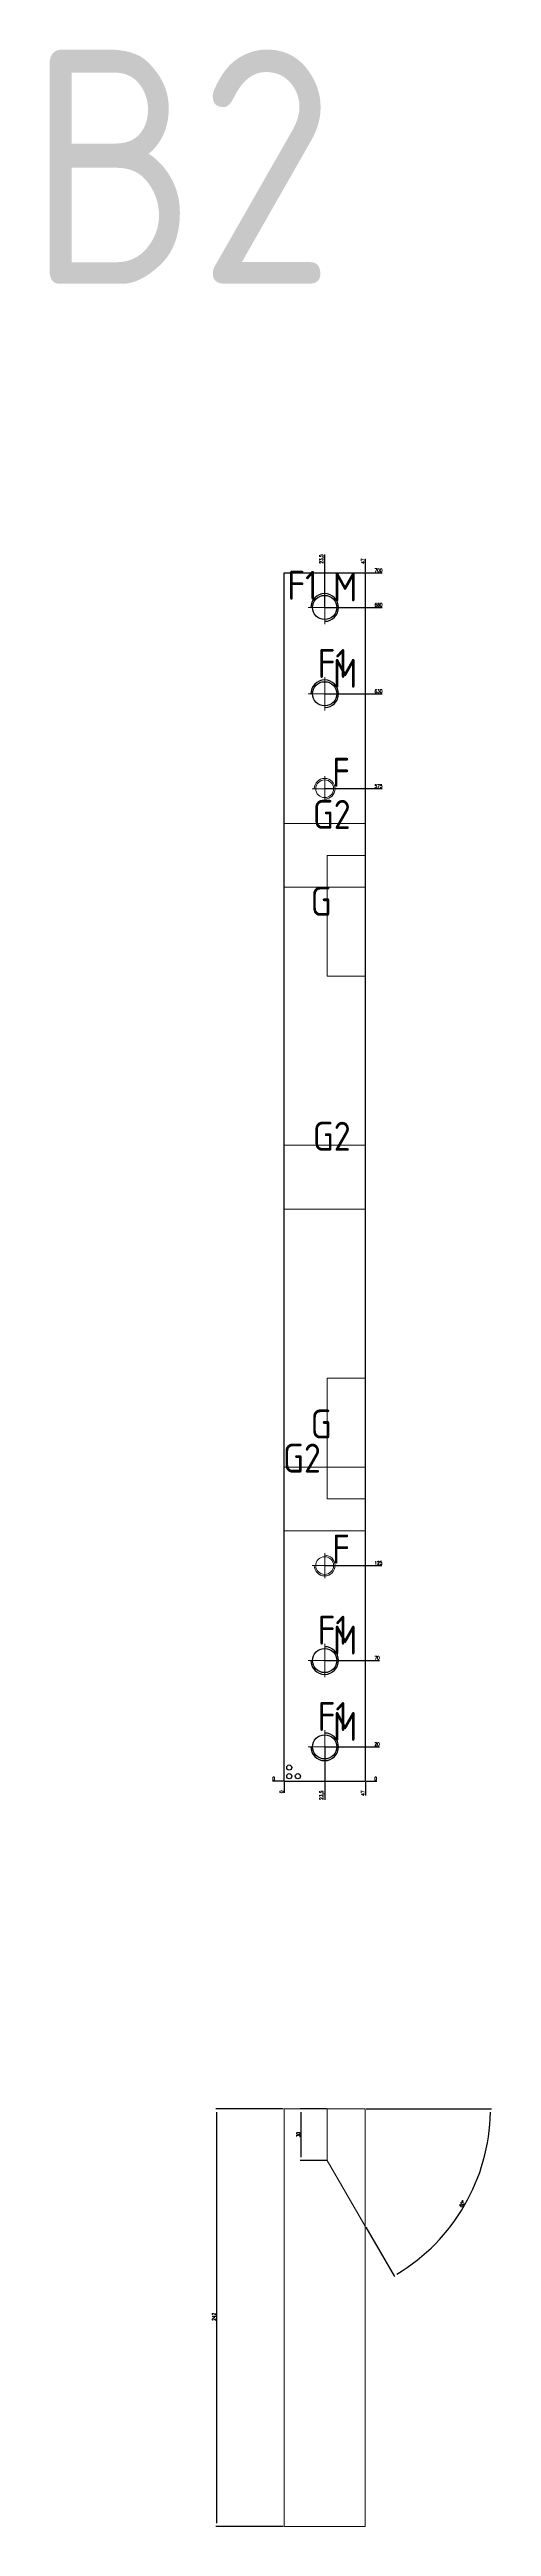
# Model space of a CAD drawing. Header units: millimetres. Extents: x 48729 to 52518, y -13032 to -10902.
# Drawn here: x 48729 to 48985, y -12337 to -10902 of the extents above; entities that cross this region are included whole.
import ezdxf
from ezdxf.enums import TextEntityAlignment as Align

# ---------------------------------------------------------------- set-up
doc = ezdxf.new("R2010")
doc.units = ezdxf.units.MM
for name, pattern in [('ACAD_ISO03W100', [0]), ('CENTER', [0]), ('DASHED', [0]), ('HIDDEN', [0])]:
    doc.linetypes.add(name, pattern=pattern)
for name, color, linetype in [('B2', 255, 'Continuous'), ('B2_O', 40, 'Continuous'), ('DIM', 4, 'Continuous'), ('PRESS', 3, 'Continuous'), ('TEXT', 4, 'Continuous')]:
    doc.layers.add(name, color=color, linetype=linetype)
doc.styles.add('gbenor', font='gbenor.shx', dxfattribs={"bigfont": 'gbcbig.shx'})
doc.styles.get("Standard").update_dxf_attribs({"font": 'txt.shx', "width": 0.85, "bigfont": 'ctxt.shx'})
doc.dimstyles.new('T-2-WX', dxfattribs={"dimtxt": 2, "dimasz": 2, "dimexe": 0.5, "dimexo": 0.5, "dimgap": 0.5, "dimtad": 1, "dimtxsty": 'Standard', "dimblk": 'OPEN30', "dimcen": 0, "dimazin": 3, "dimtfac": 1, "dimtmove": 0, "dimatfit": 3, "dimldrblk": 'OPEN30', "dimlwd": -1, "dimlwe": -1})

# ---------------------------------------------------------------- blocks, each defined once
blk = doc.blocks.new('*D7579')
at = {"layer": 'Defpoints', "color": 0}
for p in [(48865.1, -12094.6), (48826, -12336.6), (48865.1, -12336.6)]:
    blk.add_point(p, dxfattribs=at)
at = {"layer": 'DIM', "color": 0}
for p, q in [((48864.6, -12094.6), (48825.5, -12094.6)), ((48826, -12096.6), (48826, -12334.6)), ((48864.6, -12336.6), (48825.5, -12336.6))]:
    blk.add_line(p, q, dxfattribs=at)
at = {"layer": 'DIM', "color": 0, "insert": (48824.5, -12215.1), "char_height": 2, "attachment_point": 5, "rotation": 90}
blk.add_mtext('242', dxfattribs=at)
blk = doc.blocks.new('_Open30')
blk = doc.blocks.new('*D7588')
at = {"layer": 'Defpoints', "color": 0}
for p in [(48890.1, -12094.6), (48874.8, -12124.6), (48890.1, -12124.6)]:
    blk.add_point(p, dxfattribs=at)
at = {"layer": 'DIM', "color": 0}
for p, q in [((48889.6, -12094.6), (48874.3, -12094.6)), ((48874.8, -12096.6), (48874.8, -12122.6)), ((48889.6, -12124.6), (48874.3, -12124.6))]:
    blk.add_line(p, q, dxfattribs=at)
at = {"layer": 'DIM', "color": 0, "insert": (48873.3, -12109.6), "char_height": 2, "attachment_point": 5, "rotation": 90}
blk.add_mtext('30', dxfattribs=at)
blk = doc.blocks.new('*D7589')
at = {"layer": 'Defpoints', "color": 0}
for p in [(48865.1, -12094.6), (48912.1, -12094.6), (48890.1, -12124.6), (48912.1, -12162.7), (48958.4, -12166.4)]:
    blk.add_point(p, dxfattribs=at)
at = {"layer": 'DIM', "color": 0}
for p, q in [((48912.6, -12094.6), (48985.1, -12094.6)), ((48912.3, -12163.1), (48928.9, -12191.8))]:
    blk.add_line(p, q, dxfattribs=at)
blk.add_arc((48872.7, -12094.6), 111.8, 301.0248, 358.9752, dxfattribs=at)
at = {"layer": 'DIM', "color": 0, "insert": (48968.2, -12149.7), "char_height": 2, "attachment_point": 5, "rotation": 60}
blk.add_mtext('60%%d', dxfattribs=at)
blk = doc.blocks.new('*D7601')
at = {"layer": 'Defpoints', "color": 0}
for p in [(48865.1, -11904.9), (48912.1, -11904.9), (48917.1, -11904.9)]:
    blk.add_point(p, dxfattribs=at)
at = {"layer": 'DIM', "color": 0}
blk.add_line((48912.6, -11904.9), (48918.7, -11904.9), dxfattribs=at)
at = {"layer": 'DIM', "color": 0, "insert": (48918.1, -11903.4), "char_height": 2, "attachment_point": 5}
blk.add_mtext('0', dxfattribs=at)
blk = doc.blocks.new('*D7602')
at = {"layer": 'Defpoints', "color": 0}
for p in [(48888.6, -11884.9), (48917.1, -11884.9), (48865.1, -11904.9)]:
    blk.add_point(p, dxfattribs=at)
at = {"layer": 'DIM', "color": 0}
blk.add_line((48889.1, -11884.9), (48920.3, -11884.9), dxfattribs=at)
at = {"layer": 'DIM', "color": 0, "insert": (48918.9, -11883.4), "char_height": 2, "attachment_point": 5}
blk.add_mtext('20', dxfattribs=at)
blk = doc.blocks.new('*D7603')
at = {"layer": 'Defpoints', "color": 0}
for p in [(48888.6, -11834.9), (48917.1, -11834.9), (48865.1, -11904.9)]:
    blk.add_point(p, dxfattribs=at)
at = {"layer": 'DIM', "color": 0}
blk.add_line((48889.1, -11834.9), (48920.3, -11834.9), dxfattribs=at)
at = {"layer": 'DIM', "color": 0, "insert": (48918.9, -11833.4), "char_height": 2, "attachment_point": 5}
blk.add_mtext('70', dxfattribs=at)
blk = doc.blocks.new('*D7604')
at = {"layer": 'Defpoints', "color": 0}
for p in [(48888.6, -11779.9), (48917.1, -11779.9), (48865.1, -11904.9)]:
    blk.add_point(p, dxfattribs=at)
at = {"layer": 'DIM', "color": 0}
blk.add_line((48889.1, -11779.9), (48921.7, -11779.9), dxfattribs=at)
at = {"layer": 'DIM', "color": 0, "insert": (48919.6, -11778.4), "char_height": 2, "attachment_point": 5}
blk.add_mtext('125', dxfattribs=at)
blk = doc.blocks.new('*D7605')
at = {"layer": 'Defpoints', "color": 0}
for p in [(48888.6, -11329.9), (48917.1, -11329.9), (48865.1, -11904.9)]:
    blk.add_point(p, dxfattribs=at)
at = {"layer": 'DIM', "color": 0}
blk.add_line((48889.1, -11329.9), (48921.9, -11329.9), dxfattribs=at)
at = {"layer": 'DIM', "color": 0, "insert": (48919.7, -11328.4), "char_height": 2, "attachment_point": 5}
blk.add_mtext('575', dxfattribs=at)
blk = doc.blocks.new('*D7606')
at = {"layer": 'Defpoints', "color": 0}
for p in [(48888.6, -11274.9), (48917.1, -11274.9), (48865.1, -11904.9)]:
    blk.add_point(p, dxfattribs=at)
at = {"layer": 'DIM', "color": 0}
blk.add_line((48889.1, -11274.9), (48921.9, -11274.9), dxfattribs=at)
at = {"layer": 'DIM', "color": 0, "insert": (48919.7, -11273.4), "char_height": 2, "attachment_point": 5}
blk.add_mtext('630', dxfattribs=at)
blk = doc.blocks.new('*D7607')
at = {"layer": 'Defpoints', "color": 0}
for p in [(48888.6, -11224.9), (48917.1, -11224.9), (48865.1, -11904.9)]:
    blk.add_point(p, dxfattribs=at)
at = {"layer": 'DIM', "color": 0}
blk.add_line((48889.1, -11224.9), (48921.9, -11224.9), dxfattribs=at)
at = {"layer": 'DIM', "color": 0, "insert": (48919.7, -11223.4), "char_height": 2, "attachment_point": 5}
blk.add_mtext('680', dxfattribs=at)
blk = doc.blocks.new('*D7608')
at = {"layer": 'Defpoints', "color": 0}
for p in [(48912.1, -11204.9), (48917.1, -11204.9), (48865.1, -11904.9)]:
    blk.add_point(p, dxfattribs=at)
at = {"layer": 'DIM', "color": 0}
blk.add_line((48912.6, -11204.9), (48921.9, -11204.9), dxfattribs=at)
at = {"layer": 'DIM', "color": 0, "insert": (48919.7, -11203.4), "char_height": 2, "attachment_point": 5}
blk.add_mtext('700', dxfattribs=at)
blk = doc.blocks.new('*D7609')
at = {"layer": 'Defpoints', "color": 0}
for p in [(48860.1, -11904.9), (48865.1, -11904.9), (48865.1, -11904.9)]:
    blk.add_point(p, dxfattribs=at)
at = {"layer": 'DIM', "color": 0}
blk.add_line((48864.6, -11904.9), (48858.4, -11904.9), dxfattribs=at)
at = {"layer": 'DIM', "color": 0, "insert": (48859, -11903.4), "char_height": 2, "attachment_point": 5}
blk.add_mtext('0', dxfattribs=at)
blk = doc.blocks.new('*D7610')
at = {"layer": 'Defpoints', "color": 0}
for p in [(48865.1, -11904.9), (48912.1, -11904.9), (48912.1, -11909.9)]:
    blk.add_point(p, dxfattribs=at)
at = {"layer": 'DIM', "color": 0}
blk.add_line((48912.1, -11905.4), (48912.1, -11913.2), dxfattribs=at)
at = {"layer": 'DIM', "color": 0, "insert": (48910.6, -11911.8), "char_height": 2, "attachment_point": 5, "rotation": 90}
blk.add_mtext('47', dxfattribs=at)
blk = doc.blocks.new('*D7611')
at = {"layer": 'Defpoints', "color": 0}
for p in [(48888.6, -11884.9), (48865.1, -11904.9), (48888.6, -11909.9)]:
    blk.add_point(p, dxfattribs=at)
at = {"layer": 'DIM', "color": 0}
blk.add_line((48888.6, -11885.4), (48888.6, -11915.6), dxfattribs=at)
at = {"layer": 'DIM', "color": 0, "insert": (48886.9, -11913), "char_height": 2, "attachment_point": 5, "rotation": 90}
blk.add_mtext('23,5', dxfattribs=at)
blk = doc.blocks.new('*D7612')
at = {"layer": 'Defpoints', "color": 0}
for p in [(48865.1, -11904.9), (48865.1, -11904.9), (48865.1, -11909.9)]:
    blk.add_point(p, dxfattribs=at)
at = {"layer": 'DIM', "color": 0}
blk.add_line((48865.1, -11905.4), (48865.1, -11911.6), dxfattribs=at)
at = {"layer": 'DIM', "color": 0, "insert": (48863.6, -11911), "char_height": 2, "attachment_point": 5, "rotation": 90}
blk.add_mtext('0', dxfattribs=at)
blk = doc.blocks.new('*D7613')
at = {"layer": 'Defpoints', "color": 0}
for p in [(48912.1, -11199.9), (48912.1, -11204.9), (48865.1, -11904.9)]:
    blk.add_point(p, dxfattribs=at)
at = {"layer": 'DIM', "color": 0}
blk.add_line((48912.1, -11204.4), (48912.1, -11196.7), dxfattribs=at)
at = {"layer": 'DIM', "color": 0, "insert": (48910.6, -11198.1), "char_height": 2, "attachment_point": 5, "rotation": 90}
blk.add_mtext('47', dxfattribs=at)
blk = doc.blocks.new('*D7614')
at = {"layer": 'Defpoints', "color": 0}
for p in [(48888.6, -11199.9), (48888.6, -11224.9), (48865.1, -11904.9)]:
    blk.add_point(p, dxfattribs=at)
at = {"layer": 'DIM', "color": 0}
blk.add_line((48888.6, -11224.4), (48888.6, -11194.3), dxfattribs=at)
at = {"layer": 'DIM', "color": 0, "insert": (48886.9, -11196.9), "char_height": 2, "attachment_point": 5, "rotation": 90}
blk.add_mtext('23,5', dxfattribs=at)

msp = doc.modelspace()

# ---------------------------------------------------------------- linework, layer by layer
at = {"layer": 'B2', "lineweight": 13, "ltscale": 0.5}
for points in [[(48865.062, -11904.948), (48912.062, -11904.948), (48912.062, -11204.948), (48865.062, -11204.948)], [(48865.062, -12336.558), (48912.062, -12336.558), (48912.062, -12094.558), (48865.062, -12094.558)]]:
    msp.add_lwpolyline(points, close=True, dxfattribs=at)
at = {"layer": 'B2_O', "color": 4, "linetype": 'CENTER', "lineweight": 15}
for p, q in [((48888.562, -11234.548), (48888.562, -11215.348)), ((48878.962, -11224.948), (48898.162, -11224.948)), ((48878.962, -11274.948), (48898.162, -11274.948)), ((48888.562, -11284.548), (48888.562, -11265.348)), ((48881.362, -11329.948), (48895.762, -11329.948)), ((48888.562, -11337.148), (48888.562, -11322.748)), ((48888.562, -11772.748), (48888.562, -11787.148)), ((48881.362, -11779.948), (48895.762, -11779.948)), ((48878.962, -11834.948), (48898.162, -11834.948)), ((48888.562, -11825.348), (48888.562, -11844.548)), ((48888.562, -11875.348), (48888.562, -11894.548)), ((48878.962, -11884.948), (48898.162, -11884.948))]:
    msp.add_line(p, q, dxfattribs=at)
at = {"layer": 'B2_O', "color": 94, "linetype": 'Continuous', "lineweight": 15}
for points in [[(48912.062, -11386.998), (48912.062, -11349.998), (48865.062, -11349.998), (48865.062, -11386.998)], [(48890.062, -11368.564), (48890.062, -11438.564), (48912.062, -11438.564), (48912.062, -11368.564)], [(48865.062, -11573.448), (48865.062, -11536.448), (48912.062, -11536.448), (48912.062, -11573.448)], [(48890.062, -11741.331), (48890.062, -11671.331), (48912.062, -11671.331), (48912.062, -11741.331)], [(48912.062, -11722.898), (48912.062, -11759.898), (48865.062, -11759.898), (48865.062, -11722.898)]]:
    msp.add_lwpolyline(points, close=True, dxfattribs=at)
at = {"layer": 'B2_O', "linetype": 'HIDDEN', "lineweight": 15, "ltscale": 30}
msp.add_lwpolyline([(48890.062, -12094.558), (48890.062, -12124.558), (48912.062, -12162.663)], dxfattribs=at)
at = {"layer": 'B2_O', "linetype": 'Continuous', "lineweight": 15}
for centre in [(48888.562, -11224.948), (48888.562, -11274.948), (48888.562, -11834.948), (48888.562, -11884.948)]:
    msp.add_circle(centre, 7, dxfattribs=at)
at = {"layer": 'B2_O', "color": 4, "linetype": 'ACAD_ISO03W100', "ltscale": 2}
for centre in [(48888.562, -11224.948), (48888.562, -11274.948), (48888.562, -11834.948), (48888.562, -11884.948)]:
    msp.add_circle(centre, 7, dxfattribs=at)
at = {"layer": 'B2_O', "color": 4, "linetype": 'DASHED', "lineweight": 15}
for centre in [(48888.562, -11329.948), (48888.562, -11779.948)]:
    msp.add_circle(centre, 5.15, dxfattribs=at)
at = {"layer": 'B2_O', "linetype": 'Continuous', "lineweight": 15}
for centre, start, end in [((48888.562, -11224.948), 270, 180), ((48888.562, -11274.948), 270, 180), ((48888.562, -11834.948), 180, 90), ((48888.562, -11884.948), 180, 90)]:
    msp.add_arc(centre, 8, start, end, dxfattribs=at)
at = {"layer": 'B2_O', "color": 4, "linetype": 'ACAD_ISO03W100', "ltscale": 2}
for centre, start, end in [((48888.562, -11224.948), 270, 180), ((48888.562, -11274.948), 270, 180), ((48888.562, -11834.948), 180, 90), ((48888.562, -11884.948), 180, 90)]:
    msp.add_arc(centre, 8, start, end, dxfattribs=at)
at = {"layer": 'B2_O', "color": 4, "linetype": 'DASHED', "lineweight": 15}
for centre, start, end in [((48888.562, -11329.948), 270, 180), ((48888.562, -11779.948), 180, 90)]:
    msp.add_arc(centre, 6, start, end, dxfattribs=at)
at = {"layer": 'PRESS', "color": 94}
msp.add_lwpolyline([(48865.062, -11904.948), (48865.062, -11204.948), (48912.062, -11204.948), (48912.062, -11904.948)], close=True, dxfattribs=at)
at = {"layer": 'TEXT', "color": 4}
for centre in [(48868.062, -11896.948), (48868.062, -11901.948), (48873.062, -11901.948)]:
    msp.add_circle(centre, 1.5, dxfattribs=at)

# ---------------------------------------------------------------- texts
at = {"layer": 'TEXT', "linetype": 'Continuous', "lineweight": 20, "style": 'gbenor'}
msp.add_text('B2', height=135.7095, dxfattribs=at).set_placement((48716.941, -11037.461))
at = {"layer": 'TEXT', "color": 4, "style": 'gbenor'}
for s, p in [('F1', (48875.72, -11212.107)), ('M', (48900.413, -11213.097)), ('F1', (48893.262, -11257.407)), ('M', (48900.413, -11263.097)), ('F', (48898.056, -11320.454)), ('G2 ', (48897.18, -11344.818)), ('G', (48886.512, -11395.164)), ('G2 ', (48897.18, -11531.268)), ('G', (48886.512, -11697.931)), ('G2 ', (48879.943, -11717.718)), ('F', (48898.056, -11770.454)), ('F1', (48893.262, -11817.407)), ('M', (48900.413, -11823.097)), ('F1', (48893.262, -11867.407)), ('M', (48900.413, -11873.097))]:
    msp.add_text(s, height=16.8, dxfattribs=at).set_placement(p, align=Align.MIDDLE_CENTER)

# ---------------------------------------------------------------- dimensions: what is measured, and where the dimension line sits
at = {"layer": 'DIM', "color": 94}
for feature_location, offset, dtype, origin, picture, middle in [((48888.562, -11224.948), (0, 25), 1, (48865.062, -11904.948), '*D7614', (48886.871, -11196.857)), ((48912.062, -11204.948), (0, 5), 1, (48865.062, -11904.948), '*D7613', (48910.562, -11198.072)), ((48912.062, -11204.948), (5, 0), 0, (48865.062, -11904.948), '*D7608', (48919.747, -11203.448)), ((48888.562, -11224.948), (28.5, 0), 0, (48865.062, -11904.948), '*D7607', (48919.707, -11223.448)), ((48888.562, -11274.948), (28.5, 0), 0, (48865.062, -11904.948), '*D7606', (48919.707, -11273.448)), ((48888.562, -11329.948), (28.5, 0), 0, (48865.062, -11904.948), '*D7605', (48919.747, -11328.448)), ((48888.562, -11779.948), (28.5, 0), 0, (48865.062, -11904.948), '*D7604', (48919.626, -11778.448)), ((48888.562, -11834.948), (28.5, 0), 0, (48865.062, -11904.948), '*D7603', (48918.938, -11833.448)), ((48888.562, -11884.948), (28.5, 0), 0, (48865.062, -11904.948), '*D7602', (48918.938, -11883.448)), ((48888.562, -11884.948), (0, -25), 1, (48865.062, -11904.948), '*D7611', (48886.871, -11913.038)), ((48865.061525038, -11904.947960752), (-5, 0), 0, (48865.061525038, -11904.947960752), '*D7609', (48858.994858372, -11903.447960752)), ((48865.061525038, -11904.947960752), (0, -5), 1, (48865.061525038, -11904.947960752), '*D7612', (48863.561525038, -11911.014627419)), ((48912.061525038, -11904.947960752), (5, 0), 0, (48865.061525038, -11904.947960752), '*D7601', (48918.128191705, -11903.447960752)), ((48912.062, -11904.948), (0, -5), 1, (48865.062, -11904.948), '*D7610', (48910.562, -11911.824))]:
    dim = msp.add_ordinate_dim(feature_location=feature_location, offset=offset, dtype=dtype, origin=origin, dimstyle='T-2-WX', dxfattribs=at)
    dim.commit()
    dim.dimension.update_dxf_attribs({"geometry": picture, "text_midpoint": middle})
dim = msp.add_linear_dim(base=(48825.965, -12336.558), p1=(48865.062, -12094.558), p2=(48865.062, -12336.558), angle=90, dimstyle='T-2-WX', dxfattribs=at)
dim.commit()
dim.dimension.update_dxf_attribs({"geometry": '*D7579', "text_midpoint": (48825.965, -12215.075), "dimtype": 160})
dim = msp.add_angular_dim_2l(base=(48958.397, -12166.432), line1=((48890.062, -12124.558), (48912.062, -12162.663)), line2=((48912.062, -12094.558), (48865.062, -12094.558)), dimstyle='T-2-WX', dxfattribs=at)
dim.commit()
dim.dimension.update_dxf_attribs({"geometry": '*D7589', "text_midpoint": (48968.236, -12149.693)})
dim = msp.add_linear_dim(base=(48874.827, -12124.558), p1=(48890.062, -12094.558), p2=(48890.062, -12124.558), angle=90, dimstyle='T-2-WX', dxfattribs=at)
dim.commit()
dim.dimension.update_dxf_attribs({"geometry": '*D7588', "text_midpoint": (48873.327, -12109.558)})

doc.saveas('drawing.dxf')
